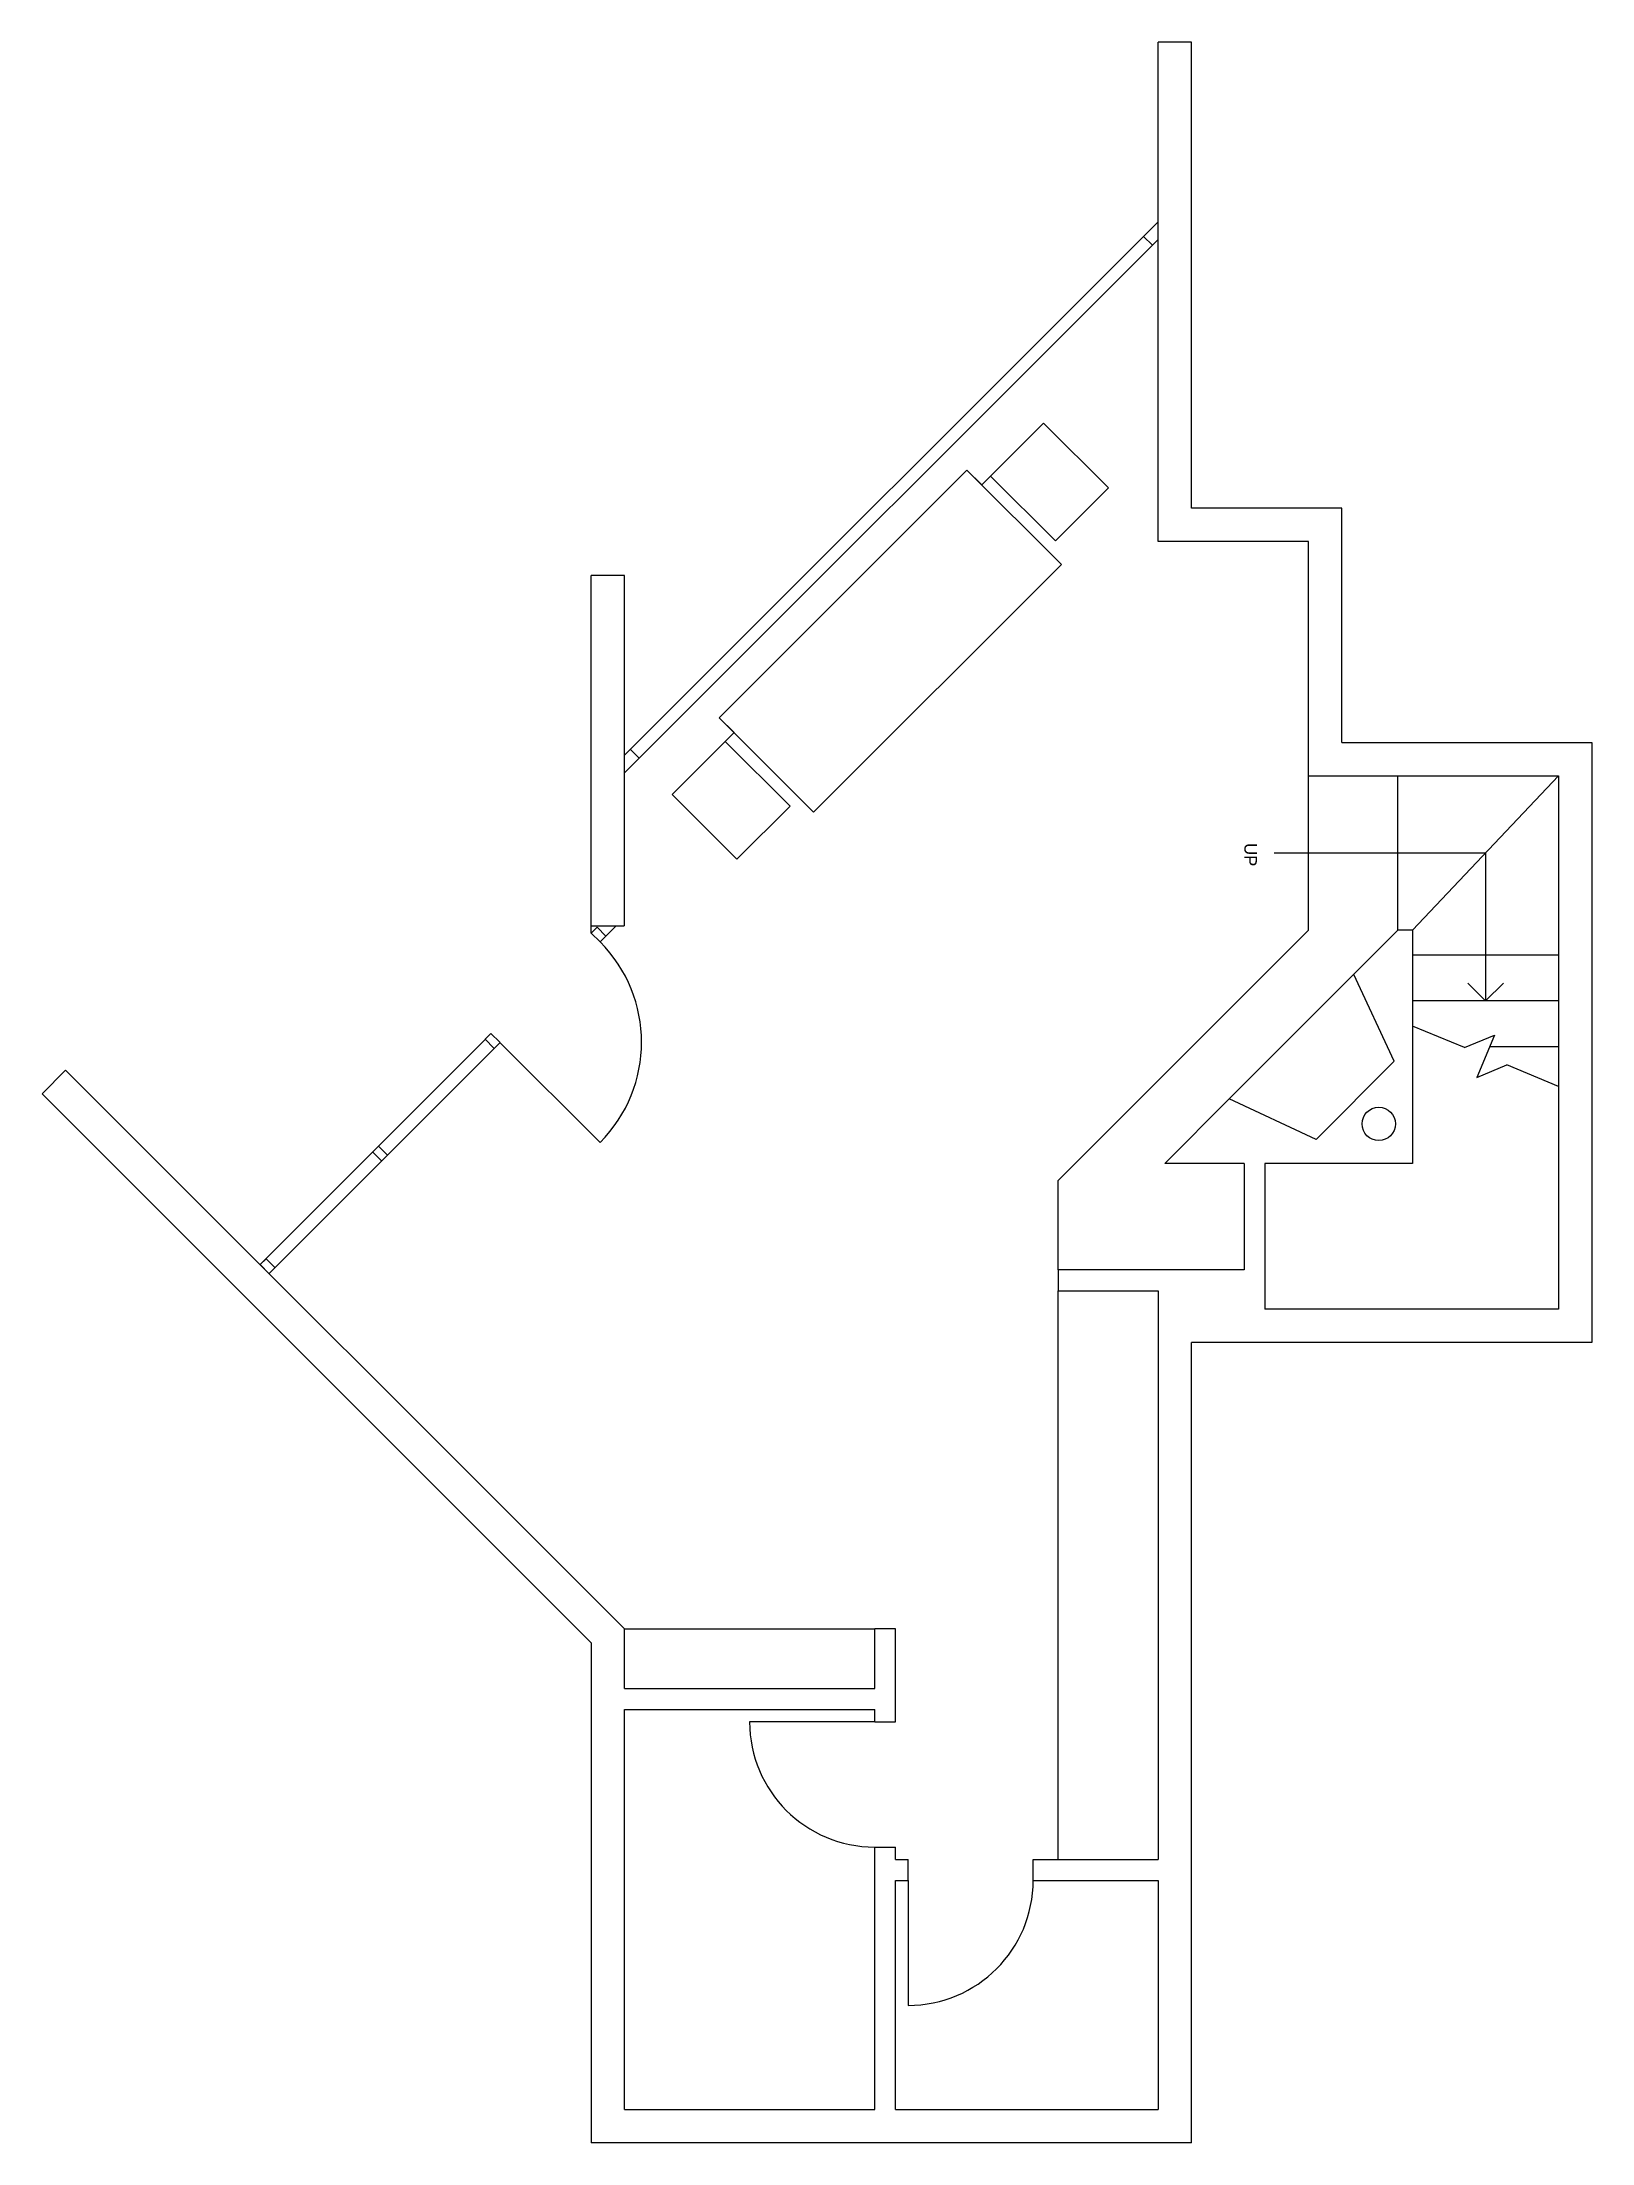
# Model space of a CAD drawing. Header units: inches. Extents: x -30960 to 5972, y 141 to 7569.
# Drawn here: x 5374 to 5746, y 794 to 1298 of the extents above; entities that cross this region are included whole.
import ezdxf

# ---------------------------------------------------------------- set-up
doc = ezdxf.new("R2010")
doc.units = ezdxf.units.IN
doc.header["$LTSCALE"] = 0.5
doc.header["$MEASUREMENT"] = 0
for name, color, linetype in [('A-doors', 254, 'Continuous'), ('A-furniture', 33, 'Continuous'), ('A-glazing', 252, 'Continuous'), ('A-millwork', 252, 'Continuous'), ('A-stairs', 252, 'Continuous'), ('A-text', 254, 'Continuous'), ('A-walls', 7, 'Continuous')]:
    doc.layers.add(name, color=color, linetype=linetype)

msp = doc.modelspace()

# ---------------------------------------------------------------- texts
at = {"layer": 'A-text'}
msp.add_text('UP', height=3, rotation=270, dxfattribs=at).set_placement((5662.49, 1105.88))

# ---------------------------------------------------------------- linework, layer by layer
at = {"layer": 'A-doors'}
for p, q in [((5483.97, 1058.08), (5508.02, 1034.03)), ((5573.85, 895.05), (5543.85, 895.05)), ((5581.85, 857.05), (5581.85, 827.05))]:
    msp.add_line(p, q, dxfattribs=at)
for centre, radius, start, end in [((5483.93, 1058.12), 34, 315, 45), ((5573.85, 895.05), 30, 180, 270), ((5581.85, 857.05), 30, 270, 0)]:
    msp.add_arc(centre, radius, start, end, dxfattribs=at)
at = {"layer": 'A-furniture'}
msp.add_lwpolyline([(5525.26, 1117.55), (5540.81, 1101.99), (5553.54, 1114.72), (5537.99, 1130.28), (5525.26, 1117.55), (5537.99, 1130.28), (5540.11, 1132.4), (5536.57, 1135.93), (5559.2, 1113.31), (5618.6, 1172.7), (5595.97, 1195.33), (5536.57, 1135.93), (5595.97, 1195.33), (5599.5, 1191.79), (5601.63, 1193.92), (5617.18, 1178.36), (5629.91, 1191.09), (5614.35, 1206.64), (5601.63, 1193.92)], dxfattribs=at)
at = {"layer": 'A-glazing'}
for p, q in [((5513.85, 1126.95), (5641.85, 1254.95)), ((5513.85, 1122.71), (5641.85, 1250.71)), ((5640.44, 1249.29), (5638.32, 1251.41)), ((5515.27, 1128.36), (5517.39, 1126.24)), ((5505.85, 1084.28), (5505.85, 1086.05)), ((5507.27, 1085.69), (5505.85, 1084.28)), ((5507.97, 1082.16), (5505.85, 1084.28)), ((5509.39, 1083.57), (5507.27, 1085.69)), ((5507.97, 1082.16), (5511.86, 1086.05)), ((5480.51, 1058.82), (5426.45, 1004.77)), ((5481.81, 1060.24), (5480.4, 1058.82)), ((5482.52, 1056.7), (5480.4, 1058.82)), ((5483.93, 1058.12), (5481.81, 1060.24)), ((5484.03, 1058.02), (5428.61, 1002.6)), ((5455.61, 1029.6), (5453.45, 1031.77)), ((5457.03, 1031.02), (5454.87, 1033.18)), ((5427.86, 1006.18), (5426.45, 1004.77)), ((5428.57, 1002.64), (5426.45, 1004.77)), ((5429.99, 1004.06), (5427.86, 1006.18))]:
    msp.add_line(p, q, dxfattribs=at)
at = {"layer": 'A-millwork'}
for p, q in [((5617.85, 862.05), (5617.85, 998.49)), ((5513.85, 917.36), (5573.85, 917.36))]:
    msp.add_line(p, q, dxfattribs=at)
at = {"layer": 'A-stairs'}
for p, q in [((5677.85, 1084.96), (5677.85, 1122.05)), ((5699.32, 1084.96), (5699.32, 1122.05)), ((5677.85, 1084.96), (5617.85, 1024.96)), ((5737.85, 1079), (5702.85, 1079)), ((5737.85, 1068), (5702.85, 1068)), ((5715.27, 1056.86), (5702.85, 1062)), ((5715.27, 1056.86), (5722.46, 1059.84)), ((5722.46, 1059.84), (5718.25, 1049.67)), ((5737.85, 1057), (5721.28, 1057)), ((5718.25, 1049.67), (5725.43, 1052.65)), ((5737.85, 1047.51), (5725.43, 1052.65)), ((5617.85, 1003.49), (5617.85, 1024.96))]:
    msp.add_line(p, q, dxfattribs=at)
at = {"layer": 'A-text'}
for p, q in [((5737.85, 1122.05), (5702.85, 1084.96)), ((5720.35, 1103.5), (5669.62, 1103.5)), ((5720.35, 1103.5), (5720.35, 1068)), ((5720.35, 1068), (5716.11, 1072.25)), ((5720.35, 1068), (5724.6, 1072.25))]:
    msp.add_line(p, q, dxfattribs=at)
at = {"layer": 'A-walls'}
for p, q in [((5641.85, 1178.24), (5641.85, 1298.05)), ((5649.85, 1298.05), (5641.85, 1298.05)), ((5649.85, 1186.24), (5649.85, 1298.05)), ((5685.85, 1186.24), (5649.85, 1186.24)), ((5685.85, 1130.05), (5685.85, 1186.24)), ((5677.85, 1178.24), (5641.85, 1178.24)), ((5677.85, 1122.05), (5677.85, 1178.24)), ((5513.85, 1170.05), (5505.85, 1170.05)), ((5505.85, 1086.05), (5505.85, 1170.05)), ((5513.85, 1086.05), (5513.85, 1170.05)), ((5685.85, 1130.05), (5745.85, 1130.05)), ((5745.85, 1130.05), (5745.85, 986.05)), ((5677.85, 1122.05), (5737.85, 1122.05)), ((5737.85, 1122.05), (5737.85, 994.05)), ((5505.85, 1086.05), (5513.74, 1086.05)), ((5688.85, 1074.49), (5699.32, 1084.96)), ((5702.85, 1084.96), (5699.32, 1084.96)), ((5702.85, 1084.96), (5702.85, 1029.05)), ((5688.85, 1074.49), (5658.88, 1044.52)), ((5698.42, 1053.55), (5688.71, 1074.35)), ((5679.68, 1034.81), (5698.42, 1053.55)), ((5374.15, 1045.76), (5379.8, 1051.41)), ((5379.8, 1051.41), (5513.85, 917.36)), ((5505.85, 914.05), (5374.15, 1045.76)), ((5643.41, 1029.05), (5658.88, 1044.52)), ((5679.68, 1034.81), (5658.88, 1044.52)), ((5662.41, 1029.05), (5643.41, 1029.05)), ((5662.41, 1029.05), (5662.41, 1003.49)), ((5702.85, 1029.05), (5667.41, 1029.05)), ((5667.41, 1029.05), (5667.41, 994.05)), ((5617.85, 1003.49), (5617.85, 998.49)), ((5662.41, 1003.49), (5617.85, 1003.49)), ((5617.85, 998.49), (5641.85, 998.49)), ((5641.85, 998.49), (5641.85, 862.05)), ((5737.85, 994.05), (5667.41, 994.05)), ((5649.85, 794.05), (5649.85, 986.05)), ((5745.85, 986.05), (5649.85, 986.05)), ((5513.85, 903.05), (5513.85, 917.36)), ((5578.85, 917.36), (5573.85, 917.36)), ((5573.85, 903.05), (5573.85, 917.36)), ((5578.85, 895.05), (5578.85, 917.36)), ((5505.85, 914.05), (5505.85, 794.05)), ((5513.85, 903.05), (5573.85, 903.05)), ((5513.85, 898.05), (5573.85, 898.05)), ((5513.85, 802.05), (5513.85, 898.05)), ((5573.85, 895.05), (5573.85, 898.05)), ((5573.85, 895.05), (5573.85, 898.05)), ((5573.85, 895.05), (5578.85, 895.05)), ((5573.85, 802.05), (5573.85, 865.05)), ((5573.85, 865.05), (5578.85, 865.05)), ((5578.85, 862.05), (5578.85, 865.05)), ((5578.85, 862.05), (5578.85, 865.05)), ((5578.85, 862.05), (5581.85, 862.05)), ((5581.85, 857.05), (5581.85, 862.05)), ((5611.85, 857.05), (5611.85, 862.05)), ((5611.85, 862.05), (5641.85, 862.05)), ((5578.85, 802.05), (5578.85, 857.05)), ((5578.85, 857.05), (5581.85, 857.05)), ((5611.85, 857.05), (5641.85, 857.05)), ((5641.85, 857.05), (5641.85, 802.05)), ((5513.85, 802.05), (5573.85, 802.05)), ((5578.85, 802.05), (5641.85, 802.05)), ((5649.85, 794.05), (5505.85, 794.05))]:
    msp.add_line(p, q, dxfattribs=at)
msp.add_circle((5694.71, 1038.52), 4, dxfattribs=at)

msp.set_redraw_order([(e.dxf.handle, doc.entitydb.next_handle()) for e in msp.query("TEXT MTEXT ATTDEF DIMENSION ARC_DIMENSION")])  # texts and dimensions are drawn at this point

doc.saveas('drawing.dxf')
